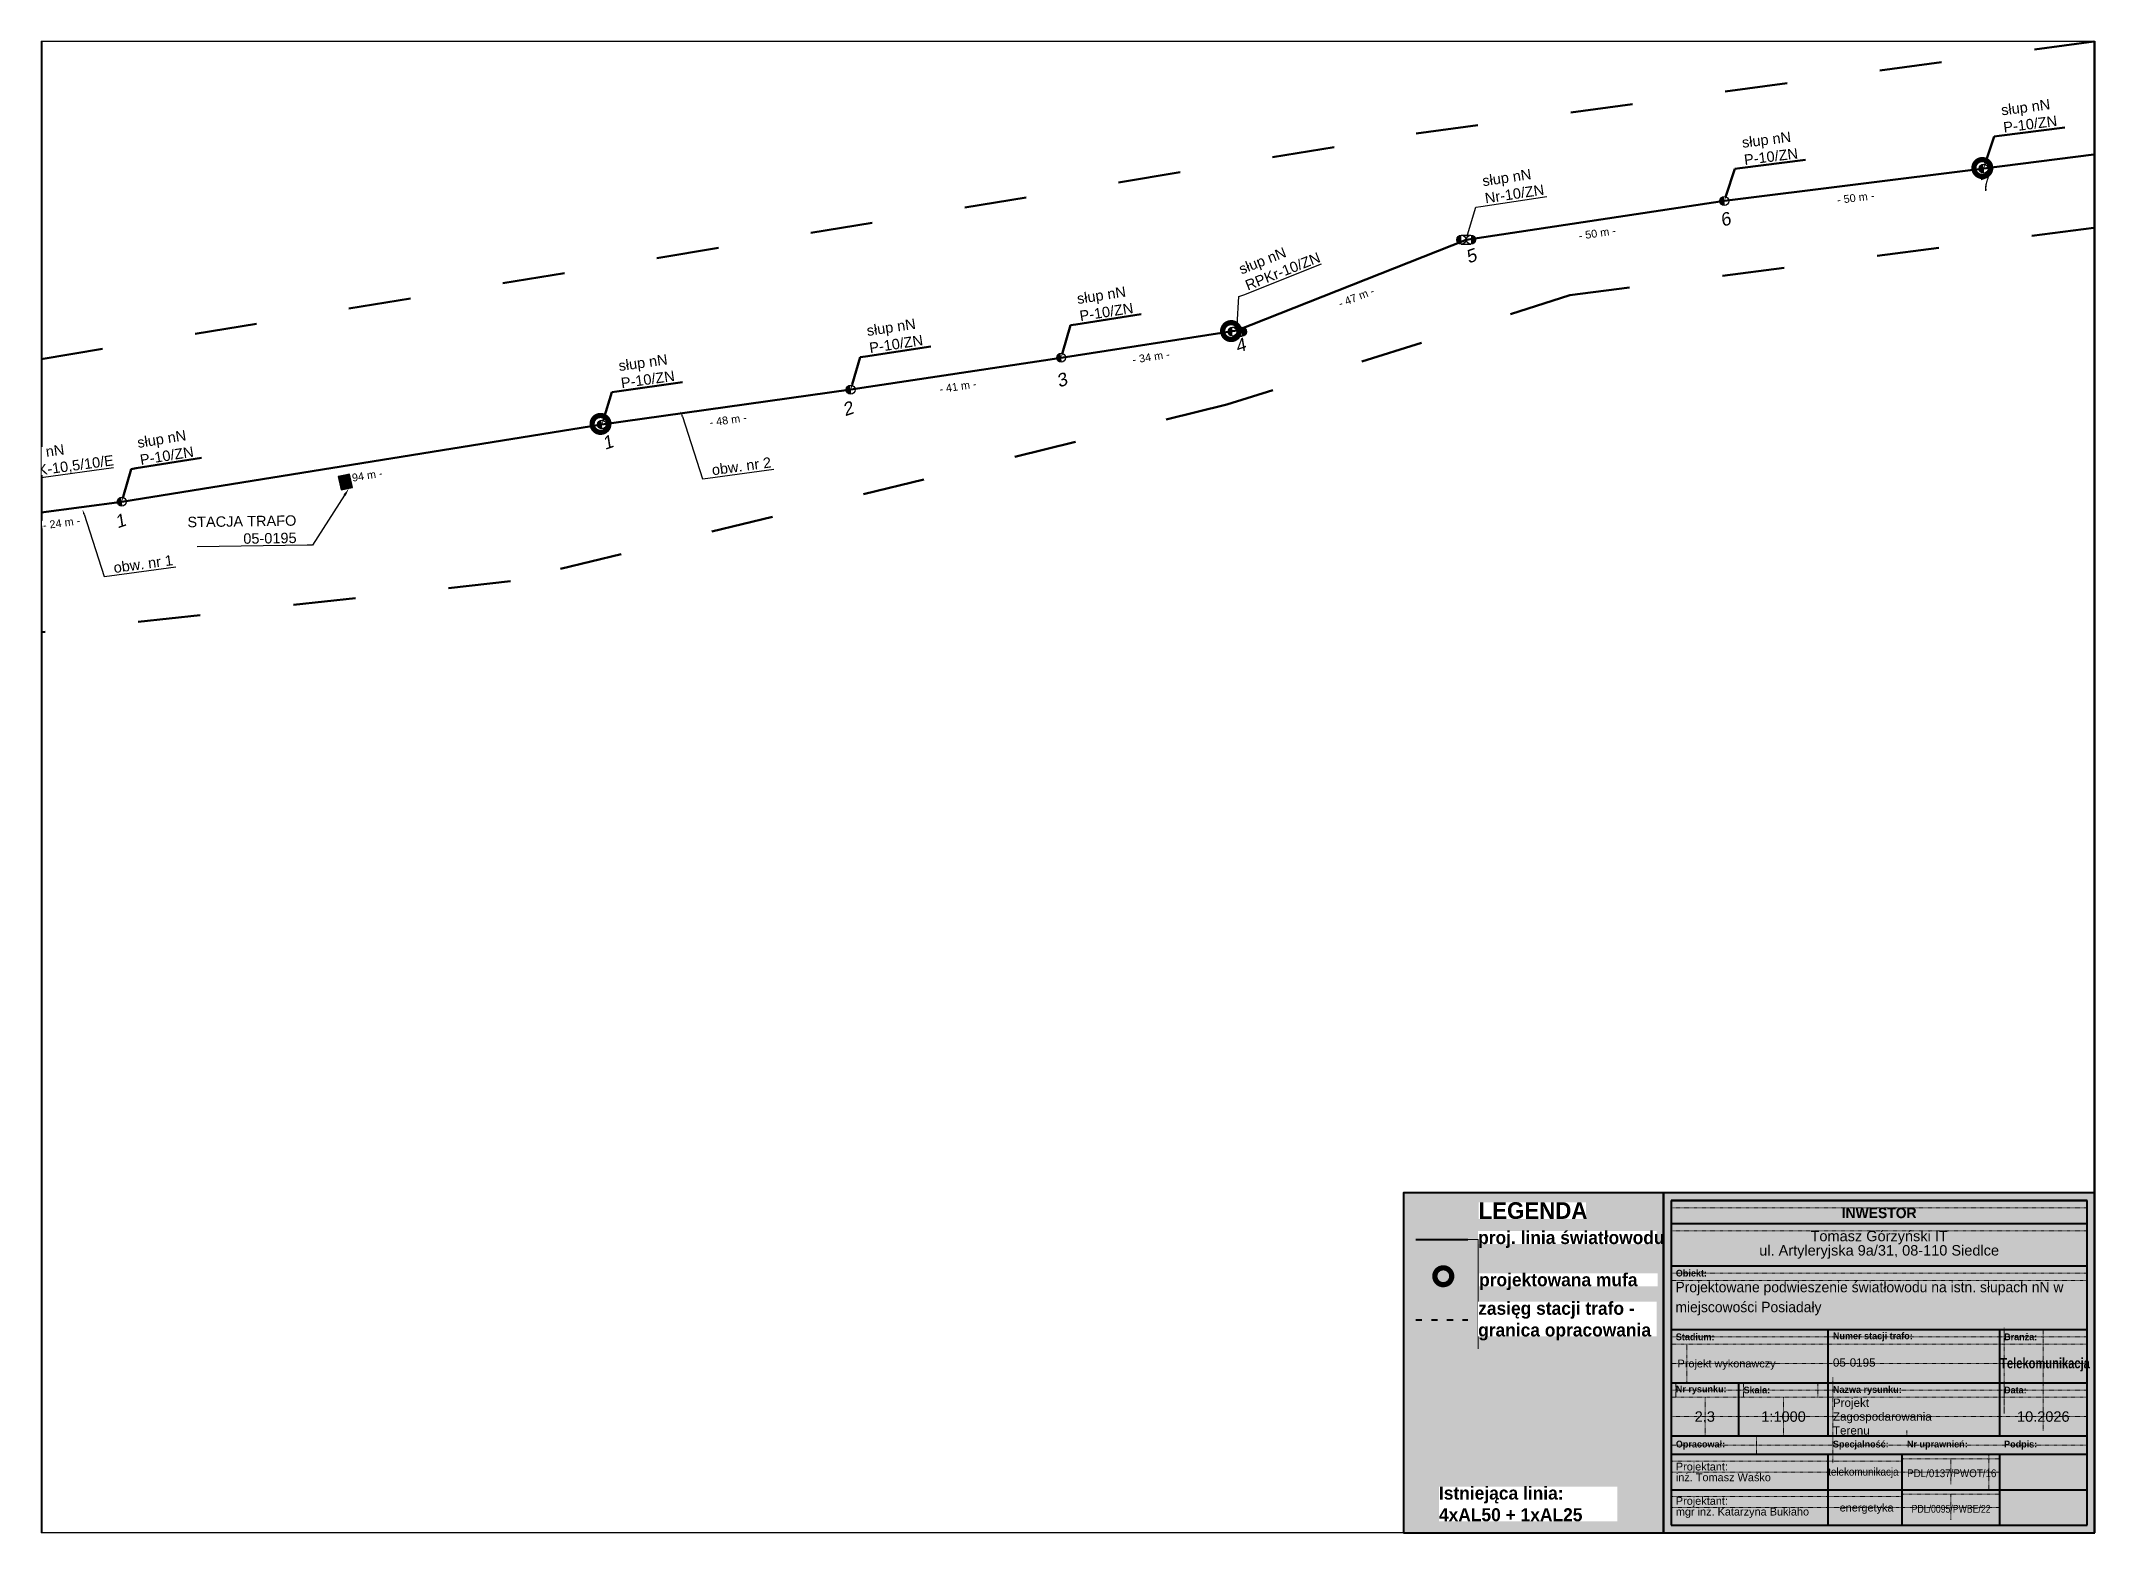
# Paper-space layout '195-3' of a CAD drawing. Header units: metres, sheet in millimetres. Extents: x 0 to 395, y 0 to 287.
# The model-space entities are those that its viewports show. They can reach past a viewport. Long polylines and large blocks are cut down to what shows.
import ezdxf
from ezdxf import colors
from ezdxf.entities.mleader import LeaderData, LeaderLine
from ezdxf.math import Vec2, Vec3

# ---------------------------------------------------------------- set-up
doc = ezdxf.new("R2010")
doc.units = ezdxf.units.M
for name, pattern in [('ACAD_ISO03W100', [30, 12, -18]), ('DGN Style 2', [0.005224, 0.003135, -0.00209]), ('GCAD_ISO03W100', [30, 12, -18])]:
    doc.linetypes.add(name, pattern=pattern)
for name, color, linetype, lineweight in [('!TELE', 30, 'SCARPLINE1A', 50), ('!trafo_05-0195', 6, 'GCAD_ISO03W100', 50), ('@Tabelka', 7, 'Continuous', 13), ('_MM LINIA Sn', 40, 'Continuous', 30), ('_mm zasięg trafo', 6, 'ACAD_ISO03W100', 35), ('_numery slupow etap 4 cz. 2', 7, 'Continuous', 40), ('_światłowód', 30, 'Continuous', 50)]:
    doc.layers.add(name, color=color, linetype=linetype, lineweight=lineweight)
for name, color, linetype in [('!wymiary', 7, 'Continuous'), ('_MM mufy', 3, 'Continuous'), ('_MM opisy', 7, 'Continuous'), ('_MM slupy', 5, 'Continuous'), ('_mm trafo', 3, 'Continuous')]:
    doc.layers.add(name, color=color, linetype=linetype)
doc.layers.add('@KonstrTabelki', color=253, linetype='DGN Style 2', lineweight=0, plot=False)
doc.layers.add('_arkusze model', color=7, linetype='Continuous', lineweight=50, plot=False)
doc.styles.add('LEGENDA', font='arial.ttf')
doc.styles.get("Standard").update_dxf_attribs({"font": 'ARIAL.TTF'})
doc.linetypes.add('SCARPLINE1A', pattern='A,2,[150,AAA.SHX,S=1,R=0,X=0,Y=0],1e-11', length=2)
doc.dimstyles.new('opis linie', dxfattribs={"dimtxt": 1.5, "dimasz": 0.18, "dimexe": 0.18, "dimexo": 0.0625, "dimgap": 2.5, "dimtad": 4, "dimdec": 0, "dimzin": 0, "dimdsep": 46, "dimtxsty": 'Standard', "dimcen": 0.09, "dimse1": 1, "dimse2": 1, "dimsd1": 1, "dimsd2": 1, "dimclrt": 256, "dimadec": 0, "dimazin": 0, "dimtfac": 1, "dimtdec": 0, "dimtofl": 0, "dimtmove": 0, "dimatfit": 3, "dimfxl": 1, "dimtfill": 1, "dimtolj": 1, "dimtzin": 0, "dimarcsym": 0})

psp = doc.layouts.new('195-3')

# ---------------------------------------------------------------- texts
at = {"color": 18, "true_color": 0x000000, "insert": (314.32, 48.27), "char_height": 2, "width": 76.9558, "attachment_point": 1, "line_spacing_factor": 0.825, "style": 'LEGENDA'}
psp.add_mtext('\\pxsm1.15,ql;{\\fLato Light|b0|i0|c238|p34;\\C256;Projektowane podwieszenie światłowodu na istn. słupach nN w miejscowości Posiadały}', dxfattribs=at)
at = {"color": 1, "char_height": 1.6, "width": 26.3577, "attachment_point": 4, "style": 'LEGENDA'}
for s, insert in [('{\\C18;\\c0;05-0195}', (344.61, 32.76, 1)), ('{\\C18;\\c0;Projekt Zagospodarowania Terenu}', (344.61, 22.36, 1))]:
    psp.add_mtext(s, dxfattribs=dict(at, insert=insert))
at = {"char_height": 2, "attachment_point": 5, "line_spacing_factor": 0.825, "style": 'LEGENDA'}
for s, insert in [('2.3', (319.97, 22.36)), ('1:1000', (335.12, 22.36))]:
    psp.add_mtext(s, dxfattribs=dict(at, insert=insert))

msp = doc.modelspace()

# ---------------------------------------------------------------- blocks, each defined once
blk = doc.blocks.new('tabelka')
at = {"true_color": 0xffffff, "transparency": 33554687}
h = blk.add_hatch(color=7, dxfattribs=at)
h.dxf.hatch_style = 1
h.paths.add_polyline_path([(-83, 65.41), (0, 65.41), (0, 0), (-83, 0)])
at = {"layer": '@KonstrTabelki', "lineweight": 0}
for p, q in [((-1.5, 62.52), (-81.5, 62.52)), ((-1.5, 58.08), (-81.5, 58.08)), ((-1.5, 49.94), (-81.5, 49.94)), ((-81.5, 48.55), (-1.5, 48.55)), ((-1.5, 37.69), (-81.5, 37.69)), ((-81.5, 36.3), (-1.5, 36.3)), ((-78.46, 36.3), (-78.46, 28.86)), ((-17.47, 39.44), (-17.47, 22.94)), ((-9.93, 19.68), (-9.93, 39.08)), ((-81.5, 32.58), (-1.5, 32.58)), ((-80.6, 28.86), (-80.6, 26.08)), ((-67.58, 28.86), (-67.58, 26.08)), ((-53.27, 26.08), (-53.27, 28.86)), ((-50.39, 29.9), (-50.39, 18.64)), ((-17.47, 28.86), (-17.47, 22.94)), ((-9.93, 19.68), (-9.93, 28.86)), ((-1.5, 27.47), (-81.5, 27.47)), ((-81.5, 26.08), (-1.5, 26.08)), ((-74.99, 18.64), (-74.99, 26.08)), ((-59.88, 18.64), (-59.88, 26.08)), ((-1.5, 27.47), (-18.36, 27.47)), ((-1.5, 22.36), (-81.5, 22.36)), ((-1.5, 22.36), (-18.36, 22.36)), ((-81.5, 16.88), (-1.5, 16.88)), ((-65.11, 18.64), (-65.11, 15.11)), ((-50.39, 18.64), (-50.39, 13.41)), ((-36.15, 19.68), (-36.15, 18.64)), ((-37.05, 13.77), (-81.5, 13.77)), ((-37.05, 14.25), (-18.36, 14.25)), ((-27.71, 14.25), (-27.71, 9.31)), ((-20.43, 15.11), (-20.43, 8.31)), ((-37.05, 11.71), (-81.5, 11.71)), ((-18.36, 11.71), (-37.05, 11.71)), ((-37.05, 6.97), (-81.5, 6.97)), ((-37.05, 4.9), (-81.5, 4.9)), ((-37.05, 7.44), (-18.36, 7.44)), ((-18.36, 4.9), (-37.05, 4.9)), ((-27.71, 7.44), (-27.71, 2.5))]:
    blk.add_line(p, q, dxfattribs=at)
at = {"layer": '@KonstrTabelki'}
for points in [[(-51.29, 28.86), (-51.29, 39.08)], [(-51.29, 18.64), (-51.29, 28.86)]]:
    blk.add_lwpolyline(points, dxfattribs=at)
at = {"layer": '@Tabelka', "lineweight": 40}
for p, q in [((0, 65.41), (-83, 65.41)), ((-83, 65.41), (-83, 0)), ((-81.5, 63.91), (-1.5, 63.91)), ((-1.5, 63.91), (-81.5, 63.91)), ((-81.5, 63.91), (-81.5, 1.5)), ((-1.5, 1.5), (-1.5, 63.91)), ((0, 0), (0, 65.41)), ((-81.5, 59.47), (-1.5, 59.47)), ((-81.5, 51.33), (-1.5, 51.33)), ((-81.5, 39.08), (-1.5, 39.08)), ((-81.5, 39.08), (-18.36, 39.08)), ((-51.29, 28.86), (-51.29, 39.08)), ((-51.29, 28.86), (-51.29, 35.67)), ((-18.36, 39.08), (-18.36, 28.86)), ((-81.5, 28.86), (-18.36, 28.86)), ((-68.48, 18.64), (-68.48, 28.86)), ((-51.29, 18.64), (-51.29, 28.86)), ((-18.36, 28.86), (-1.5, 28.86)), ((-18.36, 28.86), (-18.36, 18.64)), ((-51.29, 18.64), (-51.29, 25.45)), ((-18.36, 25.45), (-18.36, 18.64)), ((-81.5, 18.64), (-1.5, 18.64)), ((-81.5, 18.64), (-1.5, 18.64)), ((-81.5, 15.11), (-1.5, 15.11)), ((-51.29, 1.5), (-51.29, 15.11)), ((-37.05, 1.5), (-37.05, 15.11)), ((-18.36, 15.11), (-18.36, 1.5)), ((-81.5, 8.31), (-1.5, 8.31)), ((-81.5, 8.31), (-1.5, 8.31)), ((-81.5, 1.5), (-1.5, 1.5)), ((-83, 0), (0, 0))]:
    blk.add_line(p, q, dxfattribs=at)
at = {"layer": '@Tabelka'}
for s, insert, char_height, attachment_point, line_spacing_factor in [('{\\fLato Light|b1|i0|c238|p34;INWESTOR}', (-41.5, 62.52), 2, 2, 0.825), ('{\\fLato Light|b1|i0|c238|p34;Obiekt:}', (-80.6, 49.94), 1.3, 4, 0.946154), ('{\\fLato Light|b1|i0|c238|p34;Branża:}', (-17.47, 37.69), 1.3, 4, 0.946154), ('Projekt wykonawczy', (-80.27, 32.34), 1.5, 4, 0.825), ('{\\fLato Light|b1|i0|c238|p34;\\W0.8;Telekomunikacja}', (-9.6, 32.34), 2, 5, 0.76875), ('{\\fLato Light|b1|i0|c238|p34;Nr rysunku:}', (-80.6, 27.47), 1.3, 4, 0.946154), ('{\\fLato Light|b1|i0|c238|p34;Skala:}', (-67.58, 27.47), 1.3, 4, 0.946154), ('{\\fLato Light|b1|i0|c238|p34;Nazwa rysunku:}', (-50.39, 27.38), 1.3, 4, 0.946154), ('{\\fLato Light|b1|i0|c238|p34;Data:}', (-17.47, 27.47), 1.3, 4, 0.946154), ('10.2026', (-9.93, 22.36), 2, 5, 0.825), ('{\\fLato Light|b1|i0|c238|p34;Opracował:}', (-80.6, 16.88), 1.3, 4, 0.946154), ('{\\fLato Light|b1|i0|c238|p34;Specjalność:}', (-50.39, 16.88), 1.3, 4, 0.946154), ('{\\fLato Light|b1|i0|c238|p34;Nr uprawnień:}', (-36.15, 16.88), 1.3, 4, 0.946154), ('{\\fLato Light|b1|i0|c238|p34;Podpis:}', (-17.47, 16.88), 1.3, 4, 0.946154)]:
    blk.add_mtext(s, dxfattribs=dict(at, insert=insert, char_height=char_height, attachment_point=attachment_point, line_spacing_factor=line_spacing_factor))
at = {"layer": '@Tabelka', "insert": (-41.5, 58.08), "char_height": 2, "attachment_point": 2, "line_spacing_factor": 0.825, "style": 'LEGENDA'}
blk.add_mtext('Tomasz Górzyński IT\\Pul. Artyleryjska 9a/31, 08-110 Siedlce', dxfattribs=at)
at = {"layer": '@Tabelka'}
for s, insert, char_height, width, attachment_point, line_spacing_factor in [('{\\fLato Light|b1|i0|c238|p34;Stadium:}', (-80.6, 37.69), 1.3, 8.6456, 4, 0.946154), ('{\\fLato Light|b1|i0|c238|p34;Numer stacji trafo:}', (-50.39, 37.69), 1.3, 16.1141, 4, 0.946154), ('Projektant:\\Pinż. Tomasz Waśko', (-80.6, 11.71), 1.5, 27.9275, 4, 0.825), ('{\\W0.9;telekomunikacja}', (-44.53, 11.53), 1.5, 22.915, 5, 0.825), ('{\\W0.9;PDL/0137/PWOT/16}', (-27.54, 11.46), 1.5, 22.915, 5, 0.825), ('Projektant:\\Pmgr inż. Katarzyna Bukłaho', (-80.6, 4.9), 1.5, 27.9275, 4, 0.825), ('energetyka', (-43.91, 4.64), 1.5, 22.915, 5, 0.825), ('{\\W0.8;PDL/0095/PWBE/22}', (-27.66, 4.62), 1.5, 22.915, 5, 0.825)]:
    blk.add_mtext(s, dxfattribs=dict(at, insert=insert, char_height=char_height, width=width, attachment_point=attachment_point, line_spacing_factor=line_spacing_factor))
blk = doc.blocks.new('mufa')
at = {"layer": '_MM mufy'}
h = blk.add_hatch(color=256, dxfattribs=at)
h.dxf.hatch_style = 1
h.paths.add_polyline_path([(2.15, 0.12, 1), (-2.1, -0.05, 1)])
h.paths.add_polyline_path([(-1.1, -0.01, -1), (1.15, 0.08, -1)], flags=16)
h.paths.add_polyline_path([(-0.83, 0, -1), (0.88, 0.07, -1)], flags=0)
blk = doc.blocks.new('legenda')
at = {"true_color": 0xffffff, "transparency": 33554687}
h = blk.add_hatch(color=7, dxfattribs=at)
h.dxf.hatch_style = 1
h.paths.add_polyline_path([(-50, 65.41), (0, 65.41), (0, 0), (-50, 0)])
at = {"lineweight": 40}
blk.add_lwpolyline([(0, 65.41), (-50, 65.41), (-50, 0)], dxfattribs=at)
at = {"layer": '_mm zasięg trafo', "lineweight": 40, "ltscale": 0.1}
blk.add_lwpolyline([(-47.62, 40.95), (-37.62, 40.95)], dxfattribs=at)
at = {"layer": '_światłowód', "lineweight": 40}
blk.add_lwpolyline([(-47.62, 56.41), (-37.62, 56.41)], dxfattribs=at)
at = {"layer": '_mm zasięg trafo'}
blk.add_blockref('mufa', (-42.35, 49.31), dxfattribs=at)
at = {"layer": '_mm zasięg trafo', "bg_fill": 3, "box_fill_scale": 1, "bg_fill_color": 256, "bg_fill_transparency": 0}
for s, width, heights, insert, char_height, attachment_point in [('{\\fLato Light|b1|i0|c238|p34;\\C7;LEGENDA}', 20.65, [-3.27], (-35.53, 63.58), 3.2, 1), ('\\pxt4;{\\fLato Light|b1|i0|c238|p34;\\C7;proj. linia światłowodu}', 34.3358, [-3.2], (-35.62, 56.41), 2.5, 4)]:
    blk.add_mtext_dynamic_manual_height_columns(s, width=width, gutter_width=1, heights=heights, dxfattribs=dict(at, insert=insert, char_height=char_height, attachment_point=attachment_point))
at = {"layer": 'Defpoints', "color": 252, "lineweight": 0, "true_color": 0x939598}
blk.add_lwpolyline([(-37.62, 56.41), (-35.62, 56.41), (-35.62, 35.41)], dxfattribs=at)
at = {"layer": '_mm zasięg trafo', "char_height": 2.5, "attachment_point": 4, "bg_fill": 3, "box_fill_scale": 1, "bg_fill_color": 256, "bg_fill_transparency": 0}
for s, heights, insert in [('\\pxt4;{\\fLato Light|b1|i0|c238|p34;\\C7;projektowana mufa}', [-3.2], (-35.44, 48.3)), ('\\pxt4;{\\fLato Light|b1|i0|c238|p34;\\C7;zasięg stacji trafo - granica opracowania}', [-7.36], (-35.62, 40.72))]:
    blk.add_mtext_dynamic_manual_height_columns(s, width=34.3358, gutter_width=1, heights=heights, dxfattribs=dict(at, insert=insert))
at = {"lineweight": 40}
blk.add_lwpolyline([(-50, 0), (0, 0), (0, 65.41)], dxfattribs=at)
at = {"layer": '_mm zasięg trafo', "insert": (-43.16, 5.56), "char_height": 2.5, "attachment_point": 4, "bg_fill": 3, "box_fill_scale": 1, "bg_fill_color": 256, "bg_fill_transparency": 0}
blk.add_mtext_dynamic_manual_height_columns('\\pxt4;{\\fLato Light|b1|i0|c238|p34;\\C7;Istniejąca linia:\\P4xAL50 + 1xAL25}', width=34.3358, gutter_width=1, heights=[0], dxfattribs=at)
blk = doc.blocks.new('*D393')
at = {"layer": 'Defpoints', "color": 0}
for p in [(7548693.09, 5775046.98), (7548640.49, 5775041.03), (7548640.59, 5775040.29)]:
    blk.add_point(p, dxfattribs=at)
at = {"layer": '!wymiary', "insert": (7548667.16, 5775041.14), "char_height": 1.5, "attachment_point": 5, "rotation": 7.2653, "bg_fill": 3, "box_fill_scale": 1.1, "bg_fill_color": 9, "bg_fill_true_color": 13158600, "bg_fill_transparency": 0}
blk.add_mtext('\\A1;- 53 m -', dxfattribs=at)
blk = doc.blocks.new('*D394')
at = {"layer": 'Defpoints', "color": 0}
for p in [(7548640.59, 5775040.29), (7548590.61, 5775034.82), (7548590.71, 5775034.07)]:
    blk.add_point(p, dxfattribs=at)
at = {"layer": '!wymiary', "insert": (7548615.96, 5775034.68), "char_height": 1.5, "attachment_point": 5, "rotation": 7.101, "bg_fill": 3, "box_fill_scale": 1.1, "bg_fill_color": 9, "bg_fill_true_color": 13158600, "bg_fill_transparency": 0}
blk.add_mtext('\\A1;- 50 m -', dxfattribs=at)
blk = doc.blocks.new('*D395')
at = {"layer": 'Defpoints', "color": 0}
for p in [(7548590.71, 5775034.07), (7548540.94, 5775027.36), (7548541.05, 5775026.62)]:
    blk.add_point(p, dxfattribs=at)
at = {"layer": '!wymiary', "insert": (7548566.25, 5775027.86), "char_height": 1.5, "attachment_point": 5, "rotation": 8.5365, "bg_fill": 3, "box_fill_scale": 1.1, "bg_fill_color": 9, "bg_fill_true_color": 13158600, "bg_fill_transparency": 0}
blk.add_mtext('\\A1;- 50 m -', dxfattribs=at)
blk = doc.blocks.new('*D396')
at = {"layer": 'Defpoints', "color": 0}
for p in [(7548541.05, 5775026.62), (7548496.7, 5775009.88), (7548496.97, 5775009.18)]:
    blk.add_point(p, dxfattribs=at)
at = {"layer": '!wymiary', "insert": (7548519.93, 5775015.58), "char_height": 1.5, "attachment_point": 5, "rotation": 21.5875, "bg_fill": 3, "box_fill_scale": 1.1, "bg_fill_color": 9, "bg_fill_true_color": 13158600, "bg_fill_transparency": 0}
blk.add_mtext('\\A1;- 47 m -', dxfattribs=at)
blk = doc.blocks.new('*D397')
at = {"layer": 'Defpoints', "color": 0}
for p in [(7548496.97, 5775009.18), (7548463.05, 5775004.68), (7548463.16, 5775003.94)]:
    blk.add_point(p, dxfattribs=at)
at = {"layer": '!wymiary', "insert": (7548480.45, 5775004.07), "char_height": 1.5, "attachment_point": 5, "rotation": 8.8085, "bg_fill": 3, "box_fill_scale": 1.1, "bg_fill_color": 9, "bg_fill_true_color": 13158600, "bg_fill_transparency": 0}
blk.add_mtext('\\A1;- 34 m -', dxfattribs=at)
blk = doc.blocks.new('*D398')
at = {"layer": 'Defpoints', "color": 0}
for p in [(7548463.16, 5775003.94), (7548422.58, 5774998.54), (7548422.69, 5774997.8)]:
    blk.add_point(p, dxfattribs=at)
at = {"layer": '!wymiary', "insert": (7548443.3, 5774998.4), "char_height": 1.5, "attachment_point": 5, "rotation": 8.6258, "bg_fill": 3, "box_fill_scale": 1.1, "bg_fill_color": 9, "bg_fill_true_color": 13158600, "bg_fill_transparency": 0}
blk.add_mtext('\\A1;- 41 m -', dxfattribs=at)
blk = doc.blocks.new('*D399')
at = {"layer": 'Defpoints', "color": 0}
for p in [(7548422.69, 5774997.8), (7548374.73, 5774991.83), (7548374.83, 5774991.09)]:
    blk.add_point(p, dxfattribs=at)
at = {"layer": '!wymiary', "insert": (7548399.11, 5774991.95), "char_height": 1.5, "attachment_point": 5, "rotation": 7.9822, "bg_fill": 3, "box_fill_scale": 1.1, "bg_fill_color": 9, "bg_fill_true_color": 13158600, "bg_fill_transparency": 0}
blk.add_mtext('\\A1;- 48 m -', dxfattribs=at)
blk = doc.blocks.new('*D400')
at = {"layer": 'Defpoints', "color": 0}
for p in [(7548374.83, 5774991.09), (7548282.38, 5774976.99), (7548282.5, 5774976.25)]:
    blk.add_point(p, dxfattribs=at)
at = {"layer": '!wymiary', "insert": (7548329.07, 5774981.19), "char_height": 1.5, "attachment_point": 5, "rotation": 9.1307, "bg_fill": 3, "box_fill_scale": 1.1, "bg_fill_color": 9, "bg_fill_true_color": 13158600, "bg_fill_transparency": 0}
blk.add_mtext('\\A1;- 94 m -', dxfattribs=at)
blk = doc.blocks.new('*D401')
at = {"layer": 'Defpoints', "color": 0}
for p in [(7548282.5, 5774976.25), (7548258.55, 5774973.78), (7548258.65, 5774973.04)]:
    blk.add_point(p, dxfattribs=at)
at = {"layer": '!wymiary', "insert": (7548270.91, 5774972.16), "char_height": 1.5, "attachment_point": 5, "rotation": 7.6654, "bg_fill": 3, "box_fill_scale": 1.1, "bg_fill_color": 9, "bg_fill_true_color": 13158600, "bg_fill_transparency": 0}
blk.add_mtext('\\A1;- 24 m -', dxfattribs=at)
blk = doc.blocks.new('ZN')
at = {"layer": '_MM slupy', "transparency": 33554687}
h = blk.add_hatch(color=256, dxfattribs=at)
h.dxf.hatch_style = 1
h.paths.add_polyline_path([(0, -0.86), (0, 0.86, 1)])
at = {"layer": '_MM slupy'}
blk.add_circle((0, 0), 0.857, dxfattribs=at)
blk = doc.blocks.new('R')
at = {"layer": '_MM slupy', "transparency": 33554687}
h = blk.add_hatch(color=256, dxfattribs=at)
h.dxf.hatch_style = 1
h.paths.add_polyline_path([(-0.93, -0.86), (-0.93, 0.86, 1)])
h = blk.add_hatch(color=256, dxfattribs=at)
h.dxf.hatch_style = 1
h.paths.add_polyline_path([(0.93, 0.86), (0.93, -0.86, 1)])
at = {"layer": '_MM slupy'}
for points in [[(-0.93, 0.86), (0.93, 0.86)], [(-0.93, -0.86), (0.93, -0.86)]]:
    blk.add_lwpolyline(points, dxfattribs=at)
for centre in [(-0.93, 0), (0.93, 0)]:
    blk.add_circle(centre, 0.857, dxfattribs=at)
blk = doc.blocks.new('trafo')
at = {"layer": '_mm trafo'}
h = blk.add_hatch(color=256, dxfattribs=at)
h.dxf.hatch_style = 1
h.paths.add_polyline_path([(-1.15, 1.02), (-0.52, -1.51), (1.64, -0.96), (1.01, 1.59)])
at = {"layer": '_MM LINIA Sn', "color": 2, "lineweight": 60}
for p, q in [((0.58, 0.02), (-0.43, 0.9)), ((-0.32, -0.23), (0.58, 0.02)), ((0.58, -0.92), (-0.32, -0.23)), ((0.55, -0.72), (0.41, -0.9)), ((0.41, -0.9), (0.58, -0.92)), ((0.58, -0.92), (0.55, -0.72))]:
    blk.add_line(p, q, dxfattribs=at)
at = {"layer": '_mm trafo', "flags": 128}
blk.add_lwpolyline([(-0.52, -1.52), (1.64, -0.96), (0.98, 1.58), (-1.17, 0.99), (-0.52, -1.52)], close=True, dxfattribs=at)
blk = doc.blocks.new('q')
at = {"layer": '_MM slupy'}
blk.add_blockref('ZN', (0, 0), dxfattribs=at)
at = {"layer": '_MM opisy'}
ml = blk.add_multileader_mtext('Standard', dxfattribs=at)
ml.set_content('\\pxql;słup nN\\PP-10/ZN', color=256)
ml.set_leader_properties()
ml.build(insert=Vec2(0, 0))
ml.multileader.update_dxf_attribs({"has_text_frame": 1, "text_left_attachment_type": 5, "text_right_attachment_type": 5, "dogleg_length": 1, "arrow_head_size": 1})
ctx = ml.context
ctx.base_point, ctx.char_height, ctx.arrow_head_size, ctx.landing_gap_size, ctx.plane_origin = Vec3(3.75, 5.9), 2, 1, 1, Vec3(1.72, -1.42)
ctx.left_attachment, ctx.right_attachment = 5, 5
notes = []
notes.append((ctx, [(0, (1, 1, 0), (2.75, 5.9), (1, 0), 1, [(0, [(0, 0), (2.75, 5.9)], 0, [])])]))
ctx.mtext.insert, ctx.mtext.flow_direction = Vec3(4.75, 11.7), 5
ctx.mtext.has_bg_fill, ctx.mtext.bg_color, ctx.mtext.bg_scale_factor, ctx.mtext.bg_transparency, ctx.mtext.use_window_bg_color = 1, -1023410175, 1, 0, 1
for ctx, leaders in notes:
    for number, flags, end, landing, length, lines in leaders:
        leader = LeaderData()
        leader.index, (leader.has_last_leader_line, leader.has_dogleg_vector, leader.attachment_direction) = number, flags
        leader.last_leader_point, leader.dogleg_vector, leader.dogleg_length = Vec3(end), Vec3(landing), length
        for number, points, colour, breaks in lines:
            line = LeaderLine()
            line.index, line.vertices, line.color, line.breaks = number, Vec3.list(points), colors.encode_raw_color(colour), breaks
            leader.lines.append(line)
        ctx.leaders.append(leader)

# ---------------------------------------------------------------- linework, layer by layer
at = {"layer": '!TELE'}
msp.add_lwpolyline([(7548258.65, 5774973.04), (7548282.5, 5774976.25), (7548374.83, 5774991.09), (7548422.69, 5774997.8), (7548463.16, 5775003.94), (7548496.97, 5775009.18), (7548541.05, 5775026.62), (7548590.71, 5775034.07), (7548640.59, 5775040.29), (7548693.09, 5775046.98)], dxfattribs=at)

# ---------------------------------------------------------------- next in the draw order: dimensions: what is measured, and where the dimension line sits
at = {"layer": '!wymiary'}
dim = msp.add_aligned_dim(p1=(7548693.09, 5775046.98), p2=(7548640.59, 5775040.29), distance=-0.75, dimstyle='opis linie', override={"dimpost": '- <> m -'}, dxfattribs=at)
dim.commit()
dim.dimension.update_dxf_attribs({"geometry": '*D393', "text_midpoint": (7548667.16, 5775041.14)})

# ---------------------------------------------------------------- next in the draw order: dimensions: what is measured, and where the dimension line sits
dim = msp.add_aligned_dim(p1=(7548640.59, 5775040.29), p2=(7548590.71, 5775034.07), distance=-0.75, dimstyle='opis linie', override={"dimpost": '- <> m -'}, dxfattribs=at)
dim.commit()
dim.dimension.update_dxf_attribs({"geometry": '*D394', "text_midpoint": (7548615.96, 5775034.68)})

# ---------------------------------------------------------------- next in the draw order: block references
at = {"layer": '!TELE', "rotation": 7.265339936142311}
msp.add_blockref('q', (7548640.59, 5775040.29), dxfattribs=at)

# ---------------------------------------------------------------- next in the draw order: dimensions: what is measured, and where the dimension line sits
at = {"layer": '!wymiary'}
dim = msp.add_aligned_dim(p1=(7548590.71, 5775034.07), p2=(7548541.05, 5775026.62), distance=-0.75, dimstyle='opis linie', override={"dimpost": '- <> m -'}, dxfattribs=at)
dim.commit()
dim.dimension.update_dxf_attribs({"geometry": '*D395', "text_midpoint": (7548566.25, 5775027.86)})

# ---------------------------------------------------------------- next in the draw order: block references
at = {"layer": '!TELE', "rotation": 7.100982292473913}
msp.add_blockref('q', (7548590.71, 5775034.07), dxfattribs=at)
at = {"color": 5, "lineweight": 70}
msp.add_blockref('mufa', (7548640.3, 5775040.37), dxfattribs=at)

# ---------------------------------------------------------------- next in the draw order: texts
at = {"layer": '_numery slupow etap 4 cz. 2', "oblique": 10}
msp.add_text('7', height=2.5, rotation=19.0631, dxfattribs=at).set_placement((7548640.27, 5775035.76))

# ---------------------------------------------------------------- next in the draw order: dimensions: what is measured, and where the dimension line sits
at = {"layer": '!wymiary'}
dim = msp.add_aligned_dim(p1=(7548541.05, 5775026.62), p2=(7548496.97, 5775009.18), distance=-0.75, dimstyle='opis linie', override={"dimpost": '- <> m -'}, dxfattribs=at)
dim.commit()
dim.dimension.update_dxf_attribs({"geometry": '*D396', "text_midpoint": (7548519.93, 5775015.58)})

# ---------------------------------------------------------------- next in the draw order: texts
at = {"layer": '_numery slupow etap 4 cz. 2', "oblique": 10}
msp.add_text('6', height=2.5, rotation=19.0631, dxfattribs=at).set_placement((7548590.36, 5775029.05))

# ---------------------------------------------------------------- next in the draw order: dimensions: what is measured, and where the dimension line sits
at = {"layer": '!wymiary'}
dim = msp.add_aligned_dim(p1=(7548496.97, 5775009.18), p2=(7548463.16, 5775003.94), distance=-0.75, dimstyle='opis linie', override={"dimpost": '- <> m -'}, dxfattribs=at)
dim.commit()
dim.dimension.update_dxf_attribs({"geometry": '*D397', "text_midpoint": (7548480.45, 5775004.07)})

# ---------------------------------------------------------------- next in the draw order: leaders
at = {"layer": '_MM opisy'}
ml = msp.add_multileader_mtext('Standard', dxfattribs=at)
ml.set_content('\\pxql;słup nN\\PNr-10/ZN', color=256)
ml.set_leader_properties()
ml.build(insert=Vec2(0, 0))
ml.multileader.update_dxf_attribs({"has_text_frame": 1, "text_left_attachment_type": 5, "text_right_attachment_type": 5, "dogleg_length": 1, "arrow_head_size": 1})
ctx = ml.context
ctx.base_point, ctx.char_height, ctx.arrow_head_size, ctx.landing_gap_size, ctx.plane_origin, ctx.plane_x_axis, ctx.plane_y_axis = Vec3(7548543.89, 5775033.01), 2, 1, 1, Vec3(7548542.96, 5775025.47), Vec3(0.988922, 0.148439), Vec3(-0.148439, 0.988922)
ctx.left_attachment, ctx.right_attachment = 5, 5
notes = []
notes.append((ctx, [(0, (1, 1, 0), (7548542.9, 5775032.87), (0.988922, 0.148439), 1, [(0, [(7548541.05, 5775026.62), (7548542.9, 5775032.87)], 0, [])])]))
ctx.mtext.insert, ctx.mtext.text_direction, ctx.mtext.flow_direction = Vec3(7548544.02, 5775038.87), Vec3(0.988922, 0.148439), 5
ctx.mtext.has_bg_fill, ctx.mtext.bg_color, ctx.mtext.bg_scale_factor, ctx.mtext.bg_transparency, ctx.mtext.use_window_bg_color = 1, -1023410175, 1, 0, 1
for ctx, leaders in notes:
    for number, flags, end, landing, length, lines in leaders:
        leader = LeaderData()
        leader.index, (leader.has_last_leader_line, leader.has_dogleg_vector, leader.attachment_direction) = number, flags
        leader.last_leader_point, leader.dogleg_vector, leader.dogleg_length = Vec3(end), Vec3(landing), length
        for number, points, colour, breaks in lines:
            line = LeaderLine()
            line.index, line.vertices, line.color, line.breaks = number, Vec3.list(points), colors.encode_raw_color(colour), breaks
            leader.lines.append(line)
        ctx.leaders.append(leader)

# ---------------------------------------------------------------- next in the draw order: block references
msp.add_blockref('R', (7548541.05, 5775026.62))

# ---------------------------------------------------------------- next in the draw order: texts
at = {"layer": '_numery slupow etap 4 cz. 2', "oblique": 10}
msp.add_text('5', height=2.5, rotation=19.0631, dxfattribs=at).set_placement((7548541.48, 5775022.02))

# ---------------------------------------------------------------- next in the draw order: dimensions: what is measured, and where the dimension line sits
at = {"layer": '!wymiary'}
dim = msp.add_aligned_dim(p1=(7548463.16, 5775003.94), p2=(7548422.69, 5774997.8), distance=-0.75, dimstyle='opis linie', override={"dimpost": '- <> m -'}, dxfattribs=at)
dim.commit()
dim.dimension.update_dxf_attribs({"geometry": '*D398', "text_midpoint": (7548443.3, 5774998.4)})

# ---------------------------------------------------------------- next in the draw order: leaders
at = {"layer": '_MM opisy'}
ml = msp.add_multileader_mtext('Standard', dxfattribs=at)
ml.set_content('\\pxql;słup nN\\PRPKr-10/ZN', color=256)
ml.set_leader_properties()
ml.build(insert=Vec2(0, 0))
ml.multileader.update_dxf_attribs({"has_text_frame": 1, "text_left_attachment_type": 5, "text_right_attachment_type": 5, "dogleg_length": 1, "arrow_head_size": 1})
ctx = ml.context
ctx.base_point, ctx.char_height, ctx.arrow_head_size, ctx.landing_gap_size, ctx.plane_origin, ctx.plane_x_axis, ctx.plane_y_axis = Vec3(7548498.29, 5775016.05), 2, 1, 1, Vec3(7548499.09, 5775008.49), Vec3(0.929857, 0.367922), Vec3(-0.367922, 0.929857)
ctx.left_attachment, ctx.right_attachment = 5, 5
notes = []
notes.append((ctx, [(0, (1, 1, 0), (7548497.36, 5775015.68), (0.929857, 0.367922), 1, [(0, [(7548496.97, 5775009.18), (7548497.36, 5775015.68)], 0, [])])]))
ctx.mtext.insert, ctx.mtext.text_direction, ctx.mtext.flow_direction = Vec3(7548497.1, 5775021.78), Vec3(0.929857, 0.367922), 5
ctx.mtext.has_bg_fill, ctx.mtext.bg_color, ctx.mtext.bg_scale_factor, ctx.mtext.bg_transparency, ctx.mtext.use_window_bg_color = 1, -1023410175, 1, 0, 1
for ctx, leaders in notes:
    for number, flags, end, landing, length, lines in leaders:
        leader = LeaderData()
        leader.index, (leader.has_last_leader_line, leader.has_dogleg_vector, leader.attachment_direction) = number, flags
        leader.last_leader_point, leader.dogleg_vector, leader.dogleg_length = Vec3(end), Vec3(landing), length
        for number, points, colour, breaks in lines:
            line = LeaderLine()
            line.index, line.vertices, line.color, line.breaks = number, Vec3.list(points), colors.encode_raw_color(colour), breaks
            leader.lines.append(line)
        ctx.leaders.append(leader)

# ---------------------------------------------------------------- next in the draw order: block references
at = {"layer": '!TELE', "rotation": 8.808540578174236}
msp.add_blockref('q', (7548463.16, 5775003.94), dxfattribs=at)
at = {"color": 5, "lineweight": 70}
msp.add_blockref('mufa', (7548495.82, 5775009.02), dxfattribs=at)
msp.add_blockref('R', (7548497.04, 5775008.94))

# ---------------------------------------------------------------- next in the draw order: texts
at = {"layer": '_numery slupow etap 4 cz. 2', "oblique": 10}
msp.add_text('4', height=2.5, rotation=19.0631, dxfattribs=at).set_placement((7548497.1, 5775004.81))

# ---------------------------------------------------------------- next in the draw order: dimensions: what is measured, and where the dimension line sits
at = {"layer": '!wymiary'}
dim = msp.add_aligned_dim(p1=(7548422.69, 5774997.8), p2=(7548374.83, 5774991.09), distance=-0.75, dimstyle='opis linie', override={"dimpost": '- <> m -'}, dxfattribs=at)
dim.commit()
dim.dimension.update_dxf_attribs({"geometry": '*D399', "text_midpoint": (7548399.11, 5774991.95)})

# ---------------------------------------------------------------- next in the draw order: block references
at = {"layer": '!TELE', "rotation": 8.62579740341972}
msp.add_blockref('q', (7548422.69, 5774997.8), dxfattribs=at)

# ---------------------------------------------------------------- next in the draw order: texts
at = {"layer": '_numery slupow etap 4 cz. 2', "oblique": 10}
msp.add_text('3', height=2.5, rotation=19.0631, dxfattribs=at).set_placement((7548462.75, 5774998.17))

# ---------------------------------------------------------------- next in the draw order: dimensions: what is measured, and where the dimension line sits
at = {"layer": '!wymiary'}
dim = msp.add_aligned_dim(p1=(7548374.83, 5774991.09), p2=(7548282.5, 5774976.25), distance=-0.75, dimstyle='opis linie', override={"dimpost": '- <> m -'}, dxfattribs=at)
dim.commit()
dim.dimension.update_dxf_attribs({"geometry": '*D400', "text_midpoint": (7548329.07, 5774981.19)})

# ---------------------------------------------------------------- next in the draw order: block references
at = {"layer": '!TELE', "rotation": 7.982220539530564}
msp.add_blockref('q', (7548374.83, 5774991.09), dxfattribs=at)
at = {"layer": '_arkusze model', "rotation": 357.3066721443945}
msp.add_blockref('trafo', (7548325.26, 5774980.03), dxfattribs=at)

# ---------------------------------------------------------------- next in the draw order: texts
at = {"layer": '_numery slupow etap 4 cz. 2', "oblique": 10}
msp.add_text('2', height=2.5, rotation=19.0631, dxfattribs=at).set_placement((7548421.61, 5774992.65))

# ---------------------------------------------------------------- next in the draw order: dimensions: what is measured, and where the dimension line sits
at = {"layer": '!wymiary'}
dim = msp.add_aligned_dim(p1=(7548282.5, 5774976.25), p2=(7548258.65, 5774973.04), distance=-0.75, dimstyle='opis linie', override={"dimpost": '- <> m -'}, dxfattribs=at)
dim.commit()
dim.dimension.update_dxf_attribs({"geometry": '*D401', "text_midpoint": (7548270.91, 5774972.16)})

# ---------------------------------------------------------------- next in the draw order: block references
at = {"layer": '!TELE', "rotation": 9.130738189380786}
msp.add_blockref('q', (7548282.5, 5774976.25), dxfattribs=at)
at = {"color": 5, "lineweight": 70}
msp.add_blockref('mufa', (7548374.55, 5774991.17), dxfattribs=at)

# ---------------------------------------------------------------- next in the draw order: texts
at = {"layer": '_numery slupow etap 4 cz. 2', "oblique": 10}
msp.add_text('1', height=2.5, rotation=19.0631, dxfattribs=at).set_placement((7548375.43, 5774986.19))

# ---------------------------------------------------------------- next in the draw order: leaders
at = {"layer": '_MM opisy'}
ml = msp.add_multileader_mtext('Standard', dxfattribs=at)
ml.set_content('\\pxql;słup nN\\PRPK-10,5/10/E', color=256)
ml.set_leader_properties()
ml.build(insert=Vec2(0, 0))
ml.multileader.update_dxf_attribs({"has_text_frame": 1, "text_left_attachment_type": 5, "text_right_attachment_type": 5, "dogleg_length": 1, "arrow_head_size": 1})
ctx = ml.context
ctx.base_point, ctx.char_height, ctx.arrow_head_size, ctx.landing_gap_size, ctx.plane_origin, ctx.plane_x_axis, ctx.plane_y_axis = Vec3(7548261.68, 5774980.21), 2, 1, 1, Vec3(7548260.8, 5774971.8), Vec3(0.991064, 0.133388), Vec3(-0.133388, 0.991064)
ctx.left_attachment, ctx.right_attachment = 5, 5
notes = []
notes.append((ctx, [(0, (1, 1, 0), (7548260.69, 5774980.08), (0.991064, 0.133388), 1, [(0, [(7548258.91, 5774972.98)], 0, [])])]))
ctx.mtext.insert, ctx.mtext.text_direction, ctx.mtext.flow_direction = Vec3(7548261.9, 5774986.06), Vec3(0.991064, 0.133388), 5
ctx.mtext.has_bg_fill, ctx.mtext.bg_color, ctx.mtext.bg_scale_factor, ctx.mtext.bg_transparency, ctx.mtext.use_window_bg_color = 1, -1023410175, 1, 0, 1
at = {"layer": '_mm trafo', "color": 3}
ml = msp.add_multileader_mtext('Standard', dxfattribs=at)
ml.set_content('STACJA TRAFO\\P05-0195', color=3)
ml.set_leader_properties()
ml.build(insert=Vec2(0, 0))
ml.multileader.update_dxf_attribs({"has_text_frame": 1, "text_left_attachment_type": 5, "text_right_attachment_type": 5, "dogleg_length": 1, "arrow_head_size": 1.5})
ctx = ml.context
ctx.base_point, ctx.char_height, ctx.arrow_head_size, ctx.plane_origin, ctx.plane_x_axis, ctx.plane_y_axis = Vec3(7548293.45, 5774967.53), 2, 1.5, Vec3(7548329.4, 5774947.94), Vec3(0.999891, 0.014731), Vec3(-0.014731, 0.999891)
ctx.left_attachment, ctx.right_attachment, ctx.text_align_type, ctx.attachment_type = 5, 5, 2, 2
notes.append((ctx, [(0, (1, 1, 0), (7548319.15, 5774967.91), (-0.999891, -0.014731), 1, [(0, [(7548326.16, 5774978.75)], 0, [])])]))
ctx.mtext.insert, ctx.mtext.text_direction, ctx.mtext.rotation, ctx.mtext.alignment, ctx.mtext.flow_direction = Vec3(7548316.06, 5774973.64), Vec3(0.999891, 0.014731), 6.129723, 3, 5
ctx.mtext.has_bg_fill, ctx.mtext.bg_color, ctx.mtext.bg_scale_factor, ctx.mtext.bg_transparency, ctx.mtext.use_window_bg_color = 1, -1073741824, 1, 0, 1
for ctx, leaders in notes:
    for number, flags, end, landing, length, lines in leaders:
        leader = LeaderData()
        leader.index, (leader.has_last_leader_line, leader.has_dogleg_vector, leader.attachment_direction) = number, flags
        leader.last_leader_point, leader.dogleg_vector, leader.dogleg_length = Vec3(end), Vec3(landing), length
        for number, points, colour, breaks in lines:
            line = LeaderLine()
            line.index, line.vertices, line.color, line.breaks = number, Vec3.list(points), colors.encode_raw_color(colour), breaks
            leader.lines.append(line)
        ctx.leaders.append(leader)

# ---------------------------------------------------------------- next in the draw order: linework, layer by layer
at = {"layer": '!trafo_05-0195'}
msp.add_lwpolyline([(7547568.68, 5775068.12), (7547601.45, 5775095.16), (7547654.23, 5775054.28), (7548152.6, 5774984.93), (7548531.43, 5775047.03), (7549072.24, 5775120.52), (7549102.77, 5775048.58), (7549059.58, 5775032.54), (7549038.56, 5775077.42), (7548561.02, 5775015.93), (7548495.04, 5774994.91), (7548357.25, 5774960.94), (7548169.65, 5774940.57), (7547589.19, 5775019.25)], close=True, dxfattribs=at)

# ---------------------------------------------------------------- next in the draw order: texts
at = {"layer": '_numery slupow etap 4 cz. 2', "oblique": 10}
msp.add_text('1', height=2.5, rotation=19.0631, dxfattribs=at).set_placement((7548281.68, 5774971.09))

# ---------------------------------------------------------------- next in the draw order: leaders
at = {"layer": '_MM opisy', "color": 1}
ml = msp.add_multileader_mtext('Standard', dxfattribs=at)
ml.set_content('\\pxql;obw. nr 2', color=1)
ml.set_leader_properties()
ml.build(insert=Vec2(0, 0))
ml.multileader.update_dxf_attribs({"has_text_frame": 1, "text_left_attachment_type": 5, "text_right_attachment_type": 5, "dogleg_length": 1, "arrow_head_size": 1})
ctx = ml.context
ctx.base_point, ctx.char_height, ctx.arrow_head_size, ctx.landing_gap_size, ctx.plane_origin, ctx.plane_x_axis, ctx.plane_y_axis = Vec3(7548395.18, 5774980.79), 2, 1, 1, Vec3(7548391.89, 5774992.41), Vec3(0.991064, 0.133388), Vec3(-0.133388, 0.991064)
ctx.left_attachment, ctx.right_attachment = 5, 5
notes = []
notes.append((ctx, [(0, (1, 1, 0), (7548394.19, 5774980.66), (0.991064, 0.133388), 1, [(0, [(7548390, 5774993.59)], 0, [])])]))
ctx.mtext.insert, ctx.mtext.text_direction, ctx.mtext.flow_direction = Vec3(7548395.85, 5774983.31), Vec3(0.991064, 0.133388), 5
ctx.mtext.has_bg_fill, ctx.mtext.bg_color, ctx.mtext.bg_scale_factor, ctx.mtext.bg_transparency, ctx.mtext.use_window_bg_color = 1, -1023410175, 1, 0, 1
ml = msp.add_multileader_mtext('Standard', dxfattribs=at)
ml.set_content('\\pxql;obw. nr 1', color=256)
ml.set_leader_properties()
ml.build(insert=Vec2(0, 0))
ml.multileader.update_dxf_attribs({"has_text_frame": 1, "text_left_attachment_type": 5, "text_right_attachment_type": 5, "dogleg_length": 1, "arrow_head_size": 1})
ctx = ml.context
ctx.base_point, ctx.char_height, ctx.arrow_head_size, ctx.landing_gap_size, ctx.plane_origin, ctx.plane_x_axis, ctx.plane_y_axis = Vec3(7548280.13, 5774962), 2, 1, 1, Vec3(7548276.84, 5774973.62), Vec3(0.991064, 0.133388), Vec3(-0.133388, 0.991064)
ctx.left_attachment, ctx.right_attachment = 5, 5
notes.append((ctx, [(0, (1, 1, 0), (7548279.14, 5774961.86), (0.991064, 0.133388), 1, [(0, [(7548274.94, 5774974.8)], 0, [])])]))
ctx.mtext.insert, ctx.mtext.text_direction, ctx.mtext.flow_direction = Vec3(7548280.8, 5774964.52), Vec3(0.991064, 0.133388), 5
ctx.mtext.has_bg_fill, ctx.mtext.bg_color, ctx.mtext.bg_scale_factor, ctx.mtext.bg_transparency, ctx.mtext.use_window_bg_color = 1, -1023410175, 1, 0, 1
for ctx, leaders in notes:
    for number, flags, end, landing, length, lines in leaders:
        leader = LeaderData()
        leader.index, (leader.has_last_leader_line, leader.has_dogleg_vector, leader.attachment_direction) = number, flags
        leader.last_leader_point, leader.dogleg_vector, leader.dogleg_length = Vec3(end), Vec3(landing), length
        for number, points, colour, breaks in lines:
            line = LeaderLine()
            line.index, line.vertices, line.color, line.breaks = number, Vec3.list(points), colors.encode_raw_color(colour), breaks
            leader.lines.append(line)
        ctx.leaders.append(leader)

# ---------------------------------------------------------------- block references
psp.add_blockref('tabelka', (395, 0))

psp.set_redraw_order([(e.dxf.handle, doc.entitydb.next_handle()) for e in psp.query("TEXT MTEXT ATTDEF DIMENSION ARC_DIMENSION")])  # texts and dimensions are drawn at this point

# ---------------------------------------------------------------- next in the draw order: block references
psp.add_blockref('legenda', (312, 0))

# ---------------------------------------------------------------- next in the draw order: linework, layer by layer
psp.add_lwpolyline([(395, 0), (0.24, 0), (0.24, 286.83), (395, 286.83)], close=True)

# ---------------------------------------------------------------- next in the draw order: viewports
at = {"layer": '0'}
psp.add_viewport(center=(197.38, 143.41), size=(394.76, 286.8295), view_center_point=(7548464.36, 5774921.39), view_height=286.8295, dxfattribs=at)

doc.saveas('drawing.dxf')
